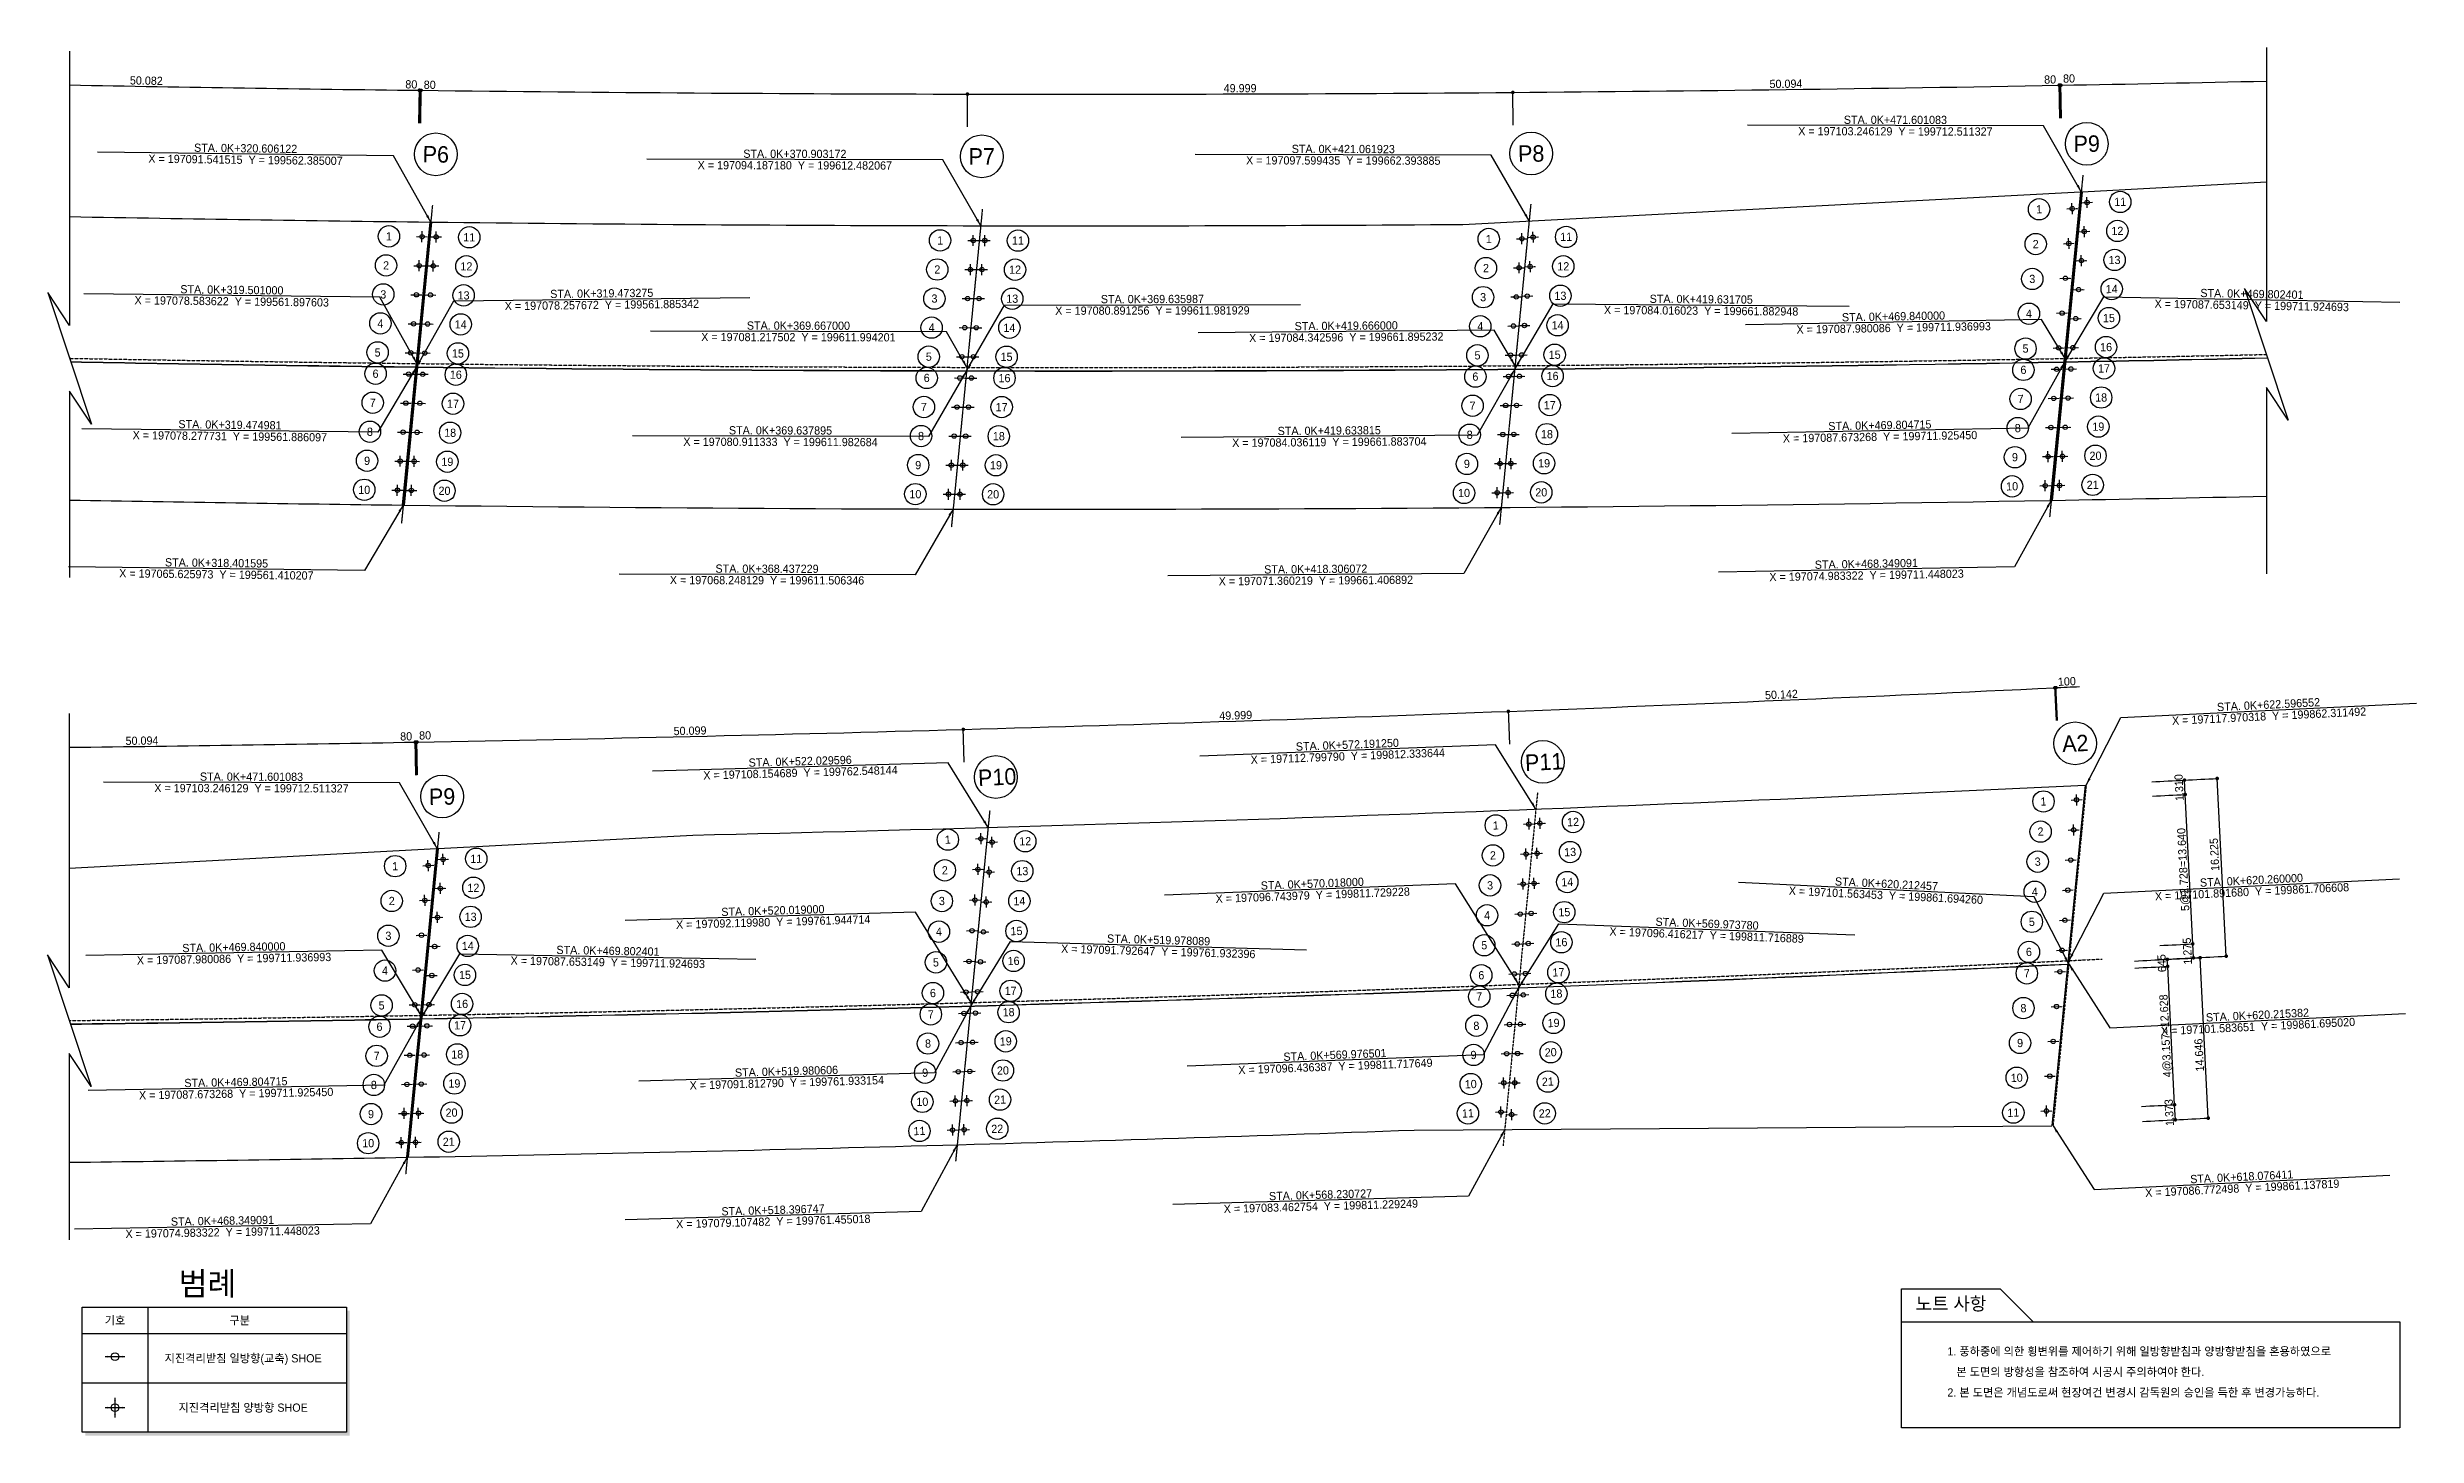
# Model space of a CAD drawing. Header units: millimetres. Extents: x 0 to 216119, y 0 to 126595.
import ezdxf
from ezdxf.enums import TextEntityAlignment as Align

# ---------------------------------------------------------------- set-up
doc = ezdxf.new("R2010")
doc.units = ezdxf.units.MM
doc.header["$LTSCALE"] = 8
doc.linetypes.add('A-DASHD01', pattern=[0.75, 0.5, -0.25])
for name, color, linetype in [('CS-CNTL', 1, 'A-DASHD01'), ('CS-CONC-LEAN', 3, 'Continuous'), ('CS-CONC-MAJR', 4, 'Continuous'), ('CS-CUTL', 1, 'Continuous'), ('CS-DIML', 1, 'Continuous'), ('CS-DIMT', 3, 'Continuous'), ('CS-MISC', 3, 'Continuous'), ('CS-NOTE', 3, 'Continuous'), ('CS-SYMB', 3, 'Continuous'), ('CS-TABL-LIN2', 1, 'Continuous'), ('CS-TABL-TEX2', 3, 'Continuous'), ('CZ-TEX1', 6, 'Continuous'), ('CZ-TEX2', 3, 'Continuous'), ('CZ-TEXT', 3, 'Continuous')]:
    doc.layers.add(name, color=color, linetype=linetype)
doc.styles.add('A_STANDARD', font='')
doc.styles.get('A_STANDARD').set_extended_font_data('Dotum')

msp = doc.modelspace()

# ---------------------------------------------------------------- texts
at = {"layer": 'CS-DIMT', "style": 'A_STANDARD'}
for s, rotation, p in [('50.082', 359.02813, (9021, 123192)), ('80', 359.31554, (33193, 122851)), ('80', 359.31646, (34874, 122811)), ('49.999', 360.17733, (108801, 122500)), ('50.094', 360.75082, (158594, 122904)), ('80', 361.0383, (182693, 123293)), ('80', 361.03922, (184417, 123384)), ('X = 197103.246129  Y = 199712.511327', 359.89086, (168573, 118565)), ('STA. 0K+471.601083', 359.89086, (168575, 119615)), ('X = 197091.541515  Y = 199562.385007', 359.316, (18068, 115971)), ('STA. 0K+320.606122', 359.316, (18081, 117021)), ('STA. 0K+370.903172', 359.89086, (68184, 116516)), ('STA. 0K+421.061923', 359.89086, (118210, 116956)), ('X = 197094.187180  Y = 199612.482067', 359.89086, (68182, 115466)), ('X = 197097.599435  Y = 199662.393885', 359.89086, (118208, 115906)), ('X = 197078.583622  Y = 199561.897603', 359.316, (16812, 103065)), ('STA. 0K+319.501000', 359.316, (16825, 104115)), ('STA. 0K+319.473275', 0.684, (50572, 103790)), ('STA. 0K+369.635987', 0.10914, (100800, 103273)), ('STA. 0K+419.631705', 359.53619, (150859, 103258)), ('STA. 0K+469.802401', 358.96124, (201088, 103744)), ('X = 197078.257672  Y = 199561.885342', 0.684, (50585, 102740)), ('STA. 0K+369.667000', 359.89086, (68508, 100846)), ('X = 197080.891256  Y = 199611.981929', 0.10914, (100802, 102223)), ('STA. 0K+419.666000', 360.46381, (118478, 100838)), ('X = 197084.016023  Y = 199661.882948', 359.53619, (150851, 102208)), ('STA. 0K+469.840000', 361.03876, (168404, 101694)), ('X = 197087.653149  Y = 199711.924693', 358.96124, (201069, 102694)), ('X = 197081.217502  Y = 199611.994201', 359.89086, (68506, 99796)), ('X = 197084.342596  Y = 199661.895232', 360.46381, (118487, 99788)), ('X = 197087.980086  Y = 199711.936993', 361.03876, (168423, 100644)), ('X = 197078.277731  Y = 199561.886097', 359.316, (16639, 90761)), ('STA. 0K+319.474981', 359.316, (16652, 91811)), ('X = 197080.911333  Y = 199611.982684', 359.89086, (66872, 90243)), ('STA. 0K+369.637895', 359.89086, (66874, 91293)), ('X = 197084.036119  Y = 199661.883704', 0.46381, (116940, 90228)), ('STA. 0K+419.633815', 0.46381, (116931, 91278)), ('X = 197087.673268  Y = 199711.925450', 1.03876, (167181, 90716)), ('STA. 0K+469.804715', 1.03876, (167162, 91766)), ('STA. 0K+318.401595', 359.316, (15425, 79210)), ('X = 197065.625973  Y = 199561.410207', 359.316, (15412, 78160)), ('X = 197068.248129  Y = 199611.506346', 359.89086, (65644, 77630)), ('STA. 0K+368.437229', 359.89086, (65646, 78680)), ('X = 197071.360219  Y = 199661.406892', 360.46381, (115711, 77603)), ('STA. 0K+418.306072', 360.46381, (115702, 78653)), ('X = 197074.983322  Y = 199711.448023', 361.03876, (165950, 78077)), ('STA. 0K+468.349091', 361.03876, (165931, 79127)), ('100', 362.77421, (184232, 68404)), ('50.142', 362.474, (158193, 67211)), ('STA. 0K+622.596552', 2.76244, (202628, 66289)), ('49.999', 361.90024, (108410, 65310)), ('X = 197117.970318  Y = 199862.311492', 2.76244, (202678, 65240)), ('50.094', 360.75082, (8636, 63001)), ('80', 361.0383, (32735, 63391)), ('80', 361.03922, (34459, 63481)), ('50.099', 361.32672, (58632, 63907)), ('STA. 0K+572.191250', 362.18671, (118596, 62634)), ('X = 197108.154689  Y = 199762.548144', 361.61377, (68708, 60078)), ('STA. 0K+522.029596', 361.61377, (68678, 61127)), ('X = 197112.799790  Y = 199812.333644', 362.18671, (118636, 61585)), ('X = 197103.246129  Y = 199712.511327', 359.89086, (18615, 58663)), ('STA. 0K+471.601083', 359.89086, (18617, 59713)), ('1.310', 92.89235, (194824, 59112)), ('5@2.728=13.640', 92.89235, (195200, 51646)), ('16.225', 92.92673, (198052, 53010)), ('X = 197096.743979  Y = 199811.729228', 362.18671, (115437, 48909)), ('STA. 0K+570.018000', 362.18671, (115397, 49959)), ('X = 197101.563453  Y = 199861.694260', 357.23756, (167690, 48899)), ('STA. 0K+620.212457', 357.23756, (167740, 49947)), ('X = 197101.891680  Y = 199861.706608', 2.76244, (201119, 49226)), ('STA. 0K+620.260000', 2.76244, (201068, 50274)), ('STA. 0K+520.019000', 361.61377, (66188, 47511)), ('X = 197092.119980  Y = 199761.944714', 361.61377, (66217, 46461)), ('STA. 0K+519.978089', 358.38623, (101353, 44831)), ('X = 197096.416217  Y = 199811.716889', 357.81329, (151340, 45267)), ('STA. 0K+569.973780', 357.81329, (151380, 46317)), ('X = 197087.980086  Y = 199711.936993', 361.03876, (17035, 43117)), ('STA. 0K+469.840000', 361.03876, (17016, 44167)), ('X = 197087.653149  Y = 199711.924693', 358.96124, (51111, 42791)), ('STA. 0K+469.802401', 358.96124, (51130, 43841)), ('X = 197091.792647  Y = 199761.932396', 358.38623, (101323, 43781)), ('645', 452.86503, (193245, 43099)), ('1.275', 92.89235, (195577, 44198)), ('4@3.157=12.628', 452.86503, (193576, 36471)), ('STA. 0K+620.215382', 2.76244, (201617, 37982)), ('X = 197101.583651  Y = 199861.695020', 2.76244, (201667, 36933)), ('STA. 0K+569.976501', 2.18671, (117467, 34345)), ('14.646', 452.89941, (196654, 34722)), ('STA. 0K+469.804715', 1.03876, (17204, 31863)), ('X = 197091.812790  Y = 199761.933154', 1.61377, (67461, 31806)), ('STA. 0K+519.980606', 1.61377, (67431, 32855)), ('X = 197096.436387  Y = 199811.717649', 2.18671, (117507, 33296)), ('X = 197087.673268  Y = 199711.925450', 1.03876, (17223, 30813)), ('1.373', 452.86503, (193926, 29479)), ('STA. 0K+618.076411', 362.76244, (200181, 23234)), ('STA. 0K+568.230727', 1.61377, (116145, 21591)), ('X = 197086.772498  Y = 199861.137819', 362.76244, (200232, 22186)), ('STA. 0K+468.349091', 361.03876, (15973, 19224)), ('X = 197079.107482  Y = 199761.455018', 361.61377, (66229, 19151)), ('STA. 0K+518.396747', 361.61377, (66199, 20201)), ('X = 197083.462754  Y = 199811.229249', 1.61377, (116174, 20542)), ('X = 197074.983322  Y = 199711.448023', 361.03876, (15992, 18174))]:
    msp.add_text(s, height=750, rotation=rotation, dxfattribs=at).set_placement(p, align=Align.CENTER)
at = {"layer": 'CS-NOTE', "style": 'A_STANDARD'}
for s, p in [(' 1. 풍하중에 의한 횡변위를 제어하기 위해 일방향받침과 양방향받침을 혼용하였으로 ', (173044, 7308)), (' 2. 본 도면은 개념도로써 현장여건 변경시 감독원의 승인을 득한 후 변경가능하다.', (173044, 3558)), ('    본 도면의 방향성을 참조하여 시공시 주의하여야 한다.', (173044, 5433))]:
    msp.add_text(s, height=750, dxfattribs=at).set_placement(p)
at = {"layer": 'CS-SYMB', "style": 'A_STANDARD'}
for s, rotation, p in [('11', 361.03876, (189087, 112132)), ('1', 361.03876, (181688, 111458)), ('12', 361.03876, (188829, 109484)), ('1', 359.316, (31149, 108989)), ('11', 359.316, (38478, 108902)), ('1', 359.89086, (81435, 108615)), ('11', 359.89086, (88530, 108602)), ('1', 360.46381, (131488, 108746)), ('11', 360.46381, (138546, 108940)), ('2', 361.03876, (181378, 108283)), ('2', 359.316, (30892, 106342)), ('12', 359.316, (38219, 106255)), ('2', 359.89086, (81176, 105966)), ('12', 359.89086, (88271, 105952)), ('2', 360.46381, (131229, 106094)), ('12', 360.46381, (138283, 106254)), ('13', 361.03876, (188572, 106836)), ('3', 359.316, (30634, 103695)), ('13', 359.316, (37960, 103608)), ('3', 359.89086, (80917, 103316)), ('13', 359.89086, (88012, 103303)), ('3', 360.46381, (130970, 103442)), ('13', 360.46381, (138021, 103568)), ('3', 361.03876, (181069, 105108)), ('14', 361.03876, (188314, 104188)), ('4', 359.316, (30376, 101048)), ('14', 359.316, (37702, 100961)), ('14', 360.46381, (137759, 100881)), ('4', 361.03876, (180760, 101933)), ('15', 361.03876, (188056, 101539)), ('4', 359.89086, (80659, 100667)), ('14', 359.89086, (87754, 100653)), ('4', 360.46381, (130711, 100790)), ('5', 361.03876, (180451, 98758)), ('16', 361.03876, (187798, 98891)), ('5', 359.316, (30119, 98401)), ('15', 359.316, (37443, 98313)), ('5', 359.89086, (80400, 98017)), ('15', 359.89086, (87495, 98004)), ('5', 360.46381, (130453, 98138)), ('15', 360.46381, (137497, 98195)), ('6', 361.03876, (180262, 96814)), ('17', 361.03876, (187609, 96948)), ('6', 359.316, (29930, 96463)), ('16', 359.316, (37253, 96375)), ('6', 359.89086, (80210, 96078)), ('16', 359.89086, (87305, 96064)), ('6', 360.46381, (130263, 96196)), ('16', 360.46381, (137307, 96253)), ('7', 359.316, (29672, 93816)), ('17', 359.316, (36994, 93728)), ('7', 359.89086, (79951, 93428)), ('17', 359.89086, (87046, 93415)), ('7', 360.46381, (130004, 93544)), ('17', 360.46381, (137049, 93601)), ('7', 361.03876, (180003, 94159)), ('18', 361.03876, (187350, 94292)), ('8', 359.316, (29415, 91169)), ('18', 359.316, (36735, 91081)), ('8', 359.89086, (79692, 90779)), ('18', 359.89086, (86788, 90765)), ('8', 360.46381, (129745, 90892)), ('18', 360.46381, (136790, 90949)), ('8', 361.03876, (179744, 91504)), ('19', 361.03876, (187091, 91637)), ('9', 359.316, (29157, 88522)), ('19', 359.316, (36477, 88434)), ('9', 359.89086, (79433, 88129)), ('19', 359.89086, (86529, 88116)), ('9', 360.46381, (129487, 88240)), ('19', 360.46381, (136531, 88297)), ('9', 361.03876, (179486, 88849)), ('20', 361.03876, (186833, 88982)), ('10', 359.316, (28899, 85875)), ('20', 359.316, (36218, 85787)), ('10', 361.03876, (179227, 86194)), ('21', 361.03876, (186574, 86327)), ('10', 359.89086, (79175, 85480)), ('20', 359.89086, (86270, 85466)), ('10', 360.46381, (129228, 85588)), ('20', 360.46381, (136272, 85644)), ('12', 362.18671, (139184, 55580)), ('1', 362.76244, (182101, 57454)), ('1', 361.61377, (82148, 53973)), ('12', 361.61377, (89207, 53828)), ('1', 362.18671, (132141, 55271)), ('2', 362.76244, (181835, 54710)), ('1', 361.03876, (31729, 51555)), ('11', 361.03876, (39129, 52229)), ('2', 361.61377, (81875, 51175)), ('13', 361.61377, (88942, 51099)), ('2', 362.18671, (131875, 52539)), ('13', 362.18671, (138918, 52840)), ('3', 362.76244, (181569, 51966)), ('12', 361.03876, (38871, 49581)), ('3', 362.18671, (131610, 49806)), ('14', 362.18671, (138652, 50100)), ('4', 362.76244, (181303, 49222)), ('2', 361.03876, (31420, 48380)), ('13', 361.03876, (38614, 46933)), ('3', 361.61377, (81603, 48378)), ('14', 361.61377, (88676, 48370)), ('4', 362.18671, (131345, 47074)), ('15', 362.18671, (138386, 47359)), ('3', 361.03876, (31111, 45205)), ('4', 361.61377, (81331, 45580)), ('15', 361.61377, (88411, 45642)), ('16', 362.18671, (138120, 44619)), ('5', 362.76244, (181037, 46478)), ('14', 361.03876, (38356, 44285)), ('5', 361.61377, (81059, 42782)), ('16', 361.61377, (88145, 42913)), ('5', 362.18671, (131079, 44342)), ('6', 362.76244, (180771, 43734)), ('4', 361.03876, (30802, 42030)), ('15', 361.03876, (38098, 41637)), ('6', 362.18671, (130814, 41610)), ('17', 362.18671, (137854, 41879)), ('7', 362.76244, (180582, 41782)), ('5', 361.03876, (30493, 38855)), ('16', 361.03876, (37840, 38989)), ('6', 361.61377, (80787, 39984)), ('18', 361.61377, (87690, 38238)), ('17', 361.61377, (87880, 40184)), ('7', 362.18671, (130625, 39661)), ('18', 362.18671, (137664, 39930)), ('8', 362.76244, (180275, 38607)), ('6', 361.03876, (30304, 36912)), ('17', 361.03876, (37651, 37045)), ('7', 361.61377, (80597, 38038)), ('8', 362.18671, (130366, 37000)), ('19', 362.18671, (137405, 37256)), ('7', 361.03876, (30045, 34257)), ('18', 361.03876, (37392, 34390)), ('8', 361.61377, (80339, 35380)), ('19', 361.61377, (87432, 35580)), ('9', 362.18671, (130108, 34338)), ('20', 362.18671, (137145, 34582)), ('9', 362.76244, (179967, 35432)), ('19', 361.03876, (37133, 31734)), ('9', 361.61377, (80080, 32722)), ('20', 361.61377, (87173, 32921)), ('10', 362.18671, (129849, 31676)), ('21', 362.18671, (136885, 31908)), ('10', 362.76244, (179659, 32256)), ('8', 361.03876, (29786, 31601)), ('10', 361.61377, (79821, 30064)), ('21', 361.61377, (86915, 30263)), ('9', 361.03876, (29527, 28946)), ('20', 361.03876, (36874, 29079)), ('11', 361.61377, (79563, 27405)), ('22', 361.61377, (86656, 27605)), ('11', 362.18671, (129591, 29014)), ('22', 362.18671, (136604, 29011)), ('11', 362.76244, (179352, 29081)), ('10', 361.03876, (29269, 26291)), ('21', 361.03876, (36616, 26424))]:
    msp.add_text(s, height=750, rotation=rotation, dxfattribs=at).set_placement(p, align=Align.CENTER)
at = {"layer": 'CS-TABL-TEX2', "style": 'A_STANDARD'}
for s, p in [('기호', (6169, 10500)), ('구분', (17545, 10500)), ('지진격리받침 일방향(교축) SHOE', (17859, 7050)), ('지진격리받침 양방향 SHOE', (17859, 2550))]:
    msp.add_text(s, height=750, dxfattribs=at).set_placement(p, align=Align.MIDDLE_CENTER)
at = {"layer": 'CZ-TEX1', "style": 'A_STANDARD'}
msp.add_text('범례', height=2100, dxfattribs=at).set_placement((14602, 12810), align=Align.CENTER)
at = {"layer": 'CZ-TEX2', "style": 'A_STANDARD'}
for s, rotation, p in [('P6', 359.316, (35425, 116095)), ('P7', 359.89086, (85230, 115908)), ('P8', 360.46381, (135358, 116168)), ('P9', 361.03876, (186040, 117061)), ('A2', 362.76244, (185016, 62380)), ('P10', 2.76244, (86676, 59307)), ('P11', 2.76244, (136568, 60684)), ('P9', 361.03876, (36018, 57524))]:
    msp.add_text(s, height=1500, rotation=rotation, dxfattribs=at).set_placement(p, align=Align.CENTER)
at = {"layer": 'CZ-TEXT', "style": 'A_STANDARD'}
msp.add_text('노트 사항', height=1200, dxfattribs=at).set_placement((173644, 11433), align=Align.CENTER)

# ---------------------------------------------------------------- linework, layer by layer
at = {"layer": 'CS-CNTL', "ltscale": 2}
for p, q in [((185674, 114943), (182638, 83760)), ((35117, 112167), (32295, 83180)), ((85282, 111833), (82459, 82832)), ((135310, 112284), (132465, 83058)), ((85956, 56962), (82846, 25022)), ((35716, 55040), (32680, 23857))]:
    msp.add_line(p, q, dxfattribs=at)
at = {"layer": 'CS-CNTL'}
for p, q in [((135929, 58643), (132791, 26416)), ((185979, 59328), (182954, 28256))]:
    msp.add_line(p, q, dxfattribs=at)
at = {"layer": 'CS-CNTL', "flags": 128}
for points in [[(2027, 98242, 0.0100205), (202417, 98595, 0.0100205)], [(2000, 37847, 0.0092775), (187449, 43461)]]:
    msp.add_lwpolyline(points, format="xyb", dxfattribs=at)
at = {"layer": 'CS-CONC-LEAN'}
for p, q in [((184729, 111388), (184676, 112387)), ((185559, 112433), (186558, 112471)), ((186078, 111952), (186039, 112952)), ((184203, 111861), (185202, 111914)), ((185819, 109304), (185783, 110304)), ((33676, 109336), (34676, 109320)), ((34168, 108828), (34184, 109828)), ((34961, 109316), (35961, 109310)), ((35457, 108813), (35464, 109813)), ((83958, 108988), (84958, 108981)), ((84455, 108485), (84462, 109485)), ((85009, 108981), (86009, 108984)), ((85510, 108483), (85507, 109483)), ((134007, 109144), (135007, 109148)), ((134509, 108646), (134505, 109646)), ((135021, 109265), (136020, 109317)), ((135547, 108792), (135494, 109790)), ((183894, 108691), (184893, 108734)), ((184415, 108213), (184372, 109212)), ((185301, 109786), (186301, 109822)), ((33418, 106689), (34418, 106673)), ((33910, 106181), (33926, 107181)), ((34702, 106669), (35702, 106662)), ((35198, 106166), (35205, 107166)), ((83699, 106338), (84699, 106332)), ((84196, 105835), (84203, 106835)), ((84750, 106332), (85750, 106335)), ((85251, 105833), (85248, 106833)), ((133748, 106492), (134748, 106495)), ((134250, 105994), (134247, 106994)), ((134759, 106583), (135758, 106626)), ((135280, 106105), (135237, 107104)), ((185043, 107140), (186043, 107172)), ((185559, 106656), (185527, 107656)), ((33161, 104042), (34161, 104026)), ((34443, 104022), (35443, 104015)), ((133489, 103840), (134489, 103843)), ((134496, 103902), (135496, 103935)), ((183585, 105521), (184584, 105554)), ((184785, 104493), (185785, 104522)), ((83441, 103689), (84440, 103682)), ((84491, 103682), (85491, 103685)), ((183275, 102351), (184275, 102374)), ((184528, 101847), (185527, 101873)), ((32903, 101395), (33903, 101379)), ((34184, 101375), (35184, 101368)), ((83182, 101039), (84182, 101033)), ((84232, 101032), (85232, 101036)), ((133231, 101188), (134231, 101191)), ((134234, 101220), (135234, 101243)), ((32645, 98748), (33645, 98732)), ((33925, 98728), (34925, 98721)), ((82923, 98390), (83923, 98383)), ((83973, 98383), (84973, 98386)), ((132972, 98536), (133972, 98539)), ((133972, 98539), (134972, 98552)), ((182966, 99181), (183966, 99194)), ((184080, 97256), (185080, 97279)), ((184270, 99200), (185270, 99223)), ((32457, 96810), (33457, 96794)), ((33736, 96790), (34736, 96783)), ((82733, 96450), (83733, 96443)), ((83784, 96443), (84784, 96446)), ((132782, 96594), (133782, 96597)), ((133782, 96597), (134782, 96610)), ((182777, 97238), (183777, 97251)), ((32199, 94163), (33199, 94147)), ((33477, 94143), (34477, 94136)), ((82474, 93801), (83474, 93794)), ((83525, 93794), (84525, 93797)), ((132523, 93942), (133523, 93945)), ((133523, 93945), (134523, 93958)), ((182518, 94583), (183518, 94596)), ((183822, 94601), (184821, 94624)), ((31941, 91516), (32941, 91499)), ((33218, 91496), (34218, 91489)), ((82215, 91151), (83215, 91144)), ((83266, 91144), (84266, 91147)), ((132265, 91290), (133265, 91293)), ((133265, 91293), (134265, 91306)), ((182259, 91928), (183259, 91941)), ((183563, 91946), (184563, 91969)), ((31684, 88869), (32684, 88852)), ((32175, 88361), (32192, 89361)), ((32959, 88849), (33959, 88842)), ((33455, 88345), (33462, 89345)), ((82453, 87998), (82460, 88998)), ((83509, 87996), (83506, 88996)), ((132006, 88638), (133006, 88641)), ((132507, 88139), (132504, 89139)), ((133006, 88641), (134006, 88653)), ((133512, 88147), (133499, 89147)), ((182001, 89273), (183001, 89285)), ((182507, 88779), (182494, 89779)), ((183304, 89291), (184304, 89314)), ((183815, 88802), (183793, 89802)), ((31918, 85714), (31934, 86714)), ((33197, 85698), (33204, 86698)), ((81957, 88502), (82957, 88495)), ((83007, 88495), (84007, 88498)), ((132248, 85487), (132246, 86487)), ((133253, 85495), (133241, 86495)), ((181742, 86618), (182742, 86630)), ((182248, 86124), (182235, 87124)), ((183045, 86636), (184045, 86659)), ((183557, 86147), (183534, 87147)), ((31426, 86222), (32426, 86205)), ((32700, 86202), (33700, 86195)), ((81698, 85853), (82698, 85845)), ((82194, 85349), (82201, 86349)), ((82748, 85845), (83748, 85848)), ((83250, 85347), (83247, 86347)), ((131747, 85986), (132747, 85988)), ((132747, 85988), (133747, 86001)), ((185124, 57475), (185080, 58474)), ((135163, 55261), (135130, 56261)), ((136171, 55340), (136128, 56339)), ((184602, 57952), (185601, 57996)), ((84659, 54414), (85658, 54452)), ((85177, 53933), (85139, 54933)), ((85676, 54101), (86675, 54134)), ((86192, 53618), (86159, 54617)), ((134647, 55744), (135646, 55778)), ((135650, 55818), (136649, 55861)), ((184336, 55208), (185335, 55252)), ((184858, 54731), (184814, 55730)), ((34245, 51958), (35244, 52011)), ((34771, 51485), (34718, 52484)), ((35601, 52530), (36600, 52568)), ((36120, 52050), (36081, 53049)), ((84904, 51136), (84868, 52135)), ((85927, 50889), (85893, 51888)), ((134381, 53012), (135381, 53045)), ((134898, 52529), (134864, 53528)), ((135384, 53078), (136383, 53121)), ((135905, 52600), (135862, 53599)), ((184070, 52464), (185069, 52508)), ((35343, 49883), (36342, 49919)), ((35860, 49401), (35825, 50401)), ((84386, 51618), (85386, 51653)), ((85410, 51372), (86410, 51406)), ((134116, 50280), (135116, 50313)), ((134633, 49797), (134599, 50796)), ((135118, 50337), (136117, 50381)), ((135639, 49860), (135596, 50859)), ((183805, 49720), (184804, 49764)), ((33936, 48788), (34935, 48831)), ((34457, 48310), (34414, 49309)), ((35601, 46753), (35569, 47753)), ((84114, 48821), (85113, 48854)), ((84630, 48338), (84598, 49337)), ((85145, 48643), (86144, 48677)), ((85661, 48160), (85628, 49160)), ((133851, 47548), (134850, 47581)), ((134852, 47597), (135851, 47640)), ((33627, 45618), (34626, 45651)), ((35085, 47237), (36085, 47269)), ((83842, 46025), (84841, 46054)), ((84879, 45915), (85879, 45948)), ((183539, 46976), (184538, 47020)), ((34827, 44590), (35827, 44620)), ((83570, 43229), (84569, 43255)), ((133585, 44816), (134585, 44849)), ((134586, 44857), (135585, 44900)), ((183273, 44232), (184272, 44275)), ((33317, 42448), (34317, 42472)), ((34569, 41944), (35569, 41970)), ((84614, 43186), (85613, 43219)), ((133320, 42083), (134320, 42117)), ((134320, 42117), (135319, 42160)), ((183084, 42281), (184083, 42324)), ((33008, 39278), (34008, 39292)), ((34312, 39297), (35311, 39320)), ((83297, 40433), (84297, 40456)), ((84348, 40457), (85348, 40491)), ((133131, 40135), (134130, 40168)), ((134130, 40168), (135129, 40211)), ((182776, 39111), (183775, 39144)), ((32819, 37335), (33819, 37348)), ((34122, 37353), (35122, 37376)), ((83108, 38487), (84108, 38510)), ((84159, 38511), (85158, 38544)), ((132872, 37473), (133872, 37506)), ((133870, 37499), (134870, 37532)), ((32560, 34680), (33560, 34693)), ((33863, 34698), (34863, 34721)), ((82849, 35828), (83849, 35852)), ((83900, 35853), (84900, 35886)), ((132614, 34811), (133613, 34844)), ((133611, 34830), (134610, 34853)), ((182468, 35941), (183468, 35963)), ((82591, 33170), (83590, 33193)), ((83642, 33195), (84641, 33228)), ((132872, 31666), (132839, 32666)), ((133857, 31667), (133845, 32667)), ((182160, 32770), (183160, 32783)), ((32301, 32025), (33301, 32038)), ((33605, 32043), (34604, 32066)), ((82332, 30512), (83332, 30535)), ((82843, 30024), (82820, 31023)), ((83383, 30536), (84383, 30569)), ((83899, 30053), (83866, 31053)), ((132355, 32150), (133355, 32183)), ((133351, 32161), (134351, 32173)), ((32042, 29370), (33042, 29383)), ((32549, 28876), (32536, 29876)), ((33346, 29388), (34346, 29411)), ((33857, 28900), (33834, 29899)), ((82585, 27365), (82562, 28365)), ((83641, 27395), (83608, 28394)), ((132097, 29488), (133096, 29521)), ((132613, 29005), (132580, 30004)), ((133070, 29267), (134069, 29274)), ((133573, 28770), (133566, 29770)), ((181852, 29598), (182852, 29605)), ((182356, 29101), (182349, 30101)), ((31784, 26715), (32784, 26728)), ((32290, 26221), (32277, 27221)), ((33087, 26733), (34087, 26756)), ((33599, 26245), (33576, 27244)), ((82073, 27854), (83073, 27877)), ((83124, 27878), (84124, 27911)), ((5269, 7200), (7069, 7200)), ((5269, 2550), (7069, 2550)), ((6169, 1650), (6169, 3450))]:
    msp.add_line(p, q, dxfattribs=at)
for centre, radius in [((186059, 112452), 200), ((184703, 111888), 200), ((34176, 109328), 200), ((35461, 109313), 200), ((84458, 108985), 200), ((85509, 108983), 200), ((134507, 109146), 200), ((135520, 109291), 200), ((184393, 108713), 200), ((185801, 109804), 200), ((33918, 106681), 200), ((35202, 106666), 200), ((84199, 106335), 200), ((85250, 106333), 200), ((134248, 106494), 200), ((135258, 106605), 200), ((185543, 107156), 200), ((33661, 104034), 200), ((34943, 104019), 200), ((83940, 103685), 200), ((84991, 103684), 200), ((133989, 103841), 200), ((134996, 103918), 200), ((184084, 105538), 200), ((185285, 104508), 200), ((33403, 101387), 200), ((183775, 102363), 200), ((185027, 101860), 200), ((34684, 101372), 200), ((83682, 101036), 200), ((84732, 101034), 200), ((133731, 101189), 200), ((134734, 101232), 200), ((33145, 98740), 200), ((34425, 98724), 200), ((83423, 98386), 200), ((84473, 98384), 200), ((133472, 98537), 200), ((134472, 98545), 200), ((183277, 97244), 200), ((183466, 99188), 200), ((184580, 97268), 200), ((184770, 99212), 200), ((32957, 96802), 200), ((34236, 96787), 200), ((83233, 96447), 200), ((84284, 96445), 200), ((133282, 96596), 200), ((134282, 96604), 200), ((32699, 94155), 200), ((33977, 94139), 200), ((82974, 93797), 200), ((84025, 93795), 200), ((133023, 93943), 200), ((134023, 93951), 200), ((183018, 94589), 200), ((184322, 94613), 200), ((32441, 91508), 200), ((33718, 91492), 200), ((82715, 91148), 200), ((83766, 91146), 200), ((132765, 91291), 200), ((133765, 91299), 200), ((182759, 91934), 200), ((184063, 91957), 200), ((32184, 88861), 200), ((33459, 88845), 200), ((82457, 88498), 200), ((83507, 88496), 200), ((132506, 88639), 200), ((133506, 88647), 200), ((182501, 89279), 200), ((183804, 89302), 200), ((182242, 86624), 200), ((183545, 86647), 200), ((31926, 86214), 200), ((33200, 86198), 200), ((82198, 85849), 200), ((83248, 85847), 200), ((132247, 85987), 200), ((133247, 85995), 200), ((185102, 57974), 200), ((85158, 54433), 200), ((86175, 54117), 200), ((135147, 55761), 200), ((136150, 55840), 200), ((184836, 55230), 200), ((34744, 51985), 200), ((36100, 52549), 200), ((134881, 53029), 200), ((135884, 53099), 200), ((184570, 52486), 200), ((35843, 49901), 200), ((84886, 51635), 200), ((85910, 51389), 200), ((134616, 50297), 200), ((135617, 50359), 200), ((184304, 49742), 200), ((34435, 48810), 200), ((84614, 48838), 200), ((85644, 48660), 200), ((134351, 47564), 200), ((135351, 47619), 200), ((34126, 45635), 200), ((35585, 47253), 200), ((84342, 46040), 200), ((85379, 45931), 200), ((184038, 46998), 200), ((35327, 44605), 200), ((84069, 43242), 200), ((85114, 43203), 200), ((134085, 44832), 200), ((135085, 44878), 200), ((183772, 44254), 200), ((33817, 42460), 200), ((35069, 41957), 200), ((133820, 42100), 200), ((134819, 42138), 200), ((183583, 42302), 200), ((33508, 39285), 200), ((34812, 39309), 200), ((83797, 40444), 200), ((84848, 40474), 200), ((133631, 40151), 200), ((134630, 40189), 200), ((183275, 39127), 200), ((33319, 37341), 200), ((34622, 37365), 200), ((83608, 38498), 200), ((84659, 38528), 200), ((133372, 37490), 200), ((134370, 37515), 200), ((33060, 34686), 200), ((34363, 34710), 200), ((83349, 35840), 200), ((84400, 35869), 200), ((133114, 34828), 200), ((134111, 34841), 200), ((182968, 35952), 200), ((83090, 33182), 200), ((84141, 33211), 200), ((182660, 32777), 200), ((32801, 32031), 200), ((34105, 32055), 200), ((82832, 30523), 200), ((83883, 30553), 200), ((132855, 32166), 200), ((133851, 32167), 200), ((32542, 29376), 200), ((33846, 29400), 200), ((132597, 29505), 200), ((133570, 29270), 200), ((182352, 29601), 200), ((32284, 26721), 200), ((33587, 26744), 200), ((82573, 27865), 200), ((83624, 27895), 200), ((6169, 7200), 360), ((6169, 2550), 360)]:
    msp.add_circle(centre, radius, dxfattribs=at)
for points in [[(184676, 112387), (184634, 112234), (184676, 112387), (184734, 112240)], [(185559, 112433), (185711, 112389), (185559, 112433), (185707, 112489)], [(186039, 112952), (185995, 112800), (186039, 112952), (186095, 112804)], [(186558, 112471), (186410, 112416), (186558, 112471), (186406, 112515)], [(184203, 111861), (184356, 111819), (184203, 111861), (184350, 111919)], [(184729, 111388), (184671, 111535), (184729, 111388), (184771, 111541)], [(185202, 111914), (185055, 111856), (185202, 111914), (185049, 111956)], [(185783, 110304), (185739, 110152), (185783, 110304), (185838, 110156)], [(186078, 111952), (186022, 112100), (186078, 111952), (186122, 112104)], [(33676, 109336), (33825, 109284), (33676, 109336), (33827, 109384)], [(34168, 108828), (34120, 108979), (34168, 108828), (34220, 108977)], [(34184, 109828), (34132, 109679), (34184, 109828), (34232, 109677)], [(34676, 109320), (34525, 109272), (34676, 109320), (34527, 109372)], [(34961, 109316), (35110, 109265), (34961, 109316), (35111, 109365)], [(35457, 108813), (35408, 108963), (35457, 108813), (35508, 108963)], [(35464, 109813), (35413, 109663), (35464, 109813), (35513, 109663)], [(35961, 109310), (35810, 109261), (35961, 109310), (35811, 109361)], [(83958, 108988), (84108, 108937), (83958, 108988), (84109, 109037)], [(84455, 108485), (84406, 108635), (84455, 108485), (84506, 108634)], [(84462, 109485), (84411, 109335), (84462, 109485), (84511, 109334)], [(84958, 108981), (84808, 108932), (84958, 108981), (84809, 109032)], [(85009, 108981), (85159, 108932), (85009, 108981), (85158, 109032)], [(85507, 109483), (85457, 109333), (85507, 109483), (85557, 109333)], [(85510, 108483), (85460, 108633), (85510, 108483), (85560, 108633)], [(86009, 108984), (85859, 108934), (86009, 108984), (85858, 109034)], [(134007, 109144), (134157, 109095), (134007, 109144), (134157, 109195)], [(134505, 109646), (134456, 109496), (134505, 109646), (134556, 109496)], [(134509, 108646), (134458, 108796), (134509, 108646), (134558, 108796)], [(135007, 109148), (134857, 109097), (135007, 109148), (134857, 109197)], [(135021, 109265), (135173, 109223), (135021, 109265), (135168, 109322)], [(135494, 109790), (135452, 109638), (135494, 109790), (135552, 109643)], [(135547, 108792), (135489, 108939), (135547, 108792), (135589, 108944)], [(136020, 109317), (135872, 109259), (136020, 109317), (135867, 109359)], [(183894, 108691), (184046, 108648), (183894, 108691), (184042, 108748)], [(184372, 109212), (184329, 109060), (184372, 109212), (184428, 109064)], [(184415, 108213), (184359, 108361), (184415, 108213), (184458, 108365)], [(184893, 108734), (184745, 108678), (184893, 108734), (184741, 108778)], [(185301, 109786), (185453, 109742), (185301, 109786), (185449, 109842)], [(185819, 109304), (185763, 109452), (185819, 109304), (185863, 109456)], [(186301, 109822), (186152, 109766), (186301, 109822), (186149, 109866)], [(33418, 106689), (33567, 106637), (33418, 106689), (33569, 106737)], [(33910, 106181), (33863, 106332), (33910, 106181), (33963, 106330)], [(33926, 107181), (33874, 107032), (33926, 107181), (33974, 107030)], [(34418, 106673), (34267, 106625), (34418, 106673), (34269, 106725)], [(34702, 106669), (34851, 106618), (34702, 106669), (34852, 106718)], [(35198, 106166), (35149, 106316), (35198, 106166), (35249, 106316)], [(35205, 107166), (35154, 107016), (35205, 107166), (35254, 107016)], [(35702, 106662), (35551, 106614), (35702, 106662), (35552, 106714)], [(83699, 106338), (83849, 106287), (83699, 106338), (83850, 106387)], [(84196, 105835), (84147, 105985), (84196, 105835), (84247, 105985)], [(84203, 106835), (84152, 106685), (84203, 106835), (84252, 106685)], [(84699, 106332), (84549, 106283), (84699, 106332), (84550, 106383)], [(84750, 106332), (84900, 106282), (84750, 106332), (84900, 106382)], [(85248, 106833), (85199, 106683), (85248, 106833), (85299, 106683)], [(85251, 105833), (85201, 105983), (85251, 105833), (85301, 105983)], [(85750, 106335), (85600, 106284), (85750, 106335), (85600, 106384)], [(133748, 106492), (133898, 106442), (133748, 106492), (133898, 106542)], [(134247, 106994), (134197, 106843), (134247, 106994), (134297, 106844)], [(134250, 105994), (134199, 106143), (134250, 105994), (134299, 106144)], [(134748, 106495), (134598, 106445), (134748, 106495), (134598, 106545)], [(134759, 106583), (134911, 106540), (134759, 106583), (134906, 106639)], [(135237, 107104), (135193, 106952), (135237, 107104), (135293, 106956)], [(135280, 106105), (135223, 106253), (135280, 106105), (135323, 106257)], [(135758, 106626), (135610, 106570), (135758, 106626), (135606, 106669)], [(185043, 107140), (185195, 107095), (185043, 107140), (185192, 107195)], [(185527, 107656), (185482, 107504), (185527, 107656), (185582, 107507)], [(185559, 106656), (185504, 106804), (185559, 106656), (185604, 106808)], [(186043, 107172), (185894, 107117), (186043, 107172), (185891, 107217)], [(33161, 104042), (33310, 103990), (33161, 104042), (33311, 104090)], [(34161, 104026), (34010, 103978), (34161, 104026), (34011, 104078)], [(34443, 104022), (34592, 103971), (34443, 104022), (34593, 104071)], [(35443, 104015), (35292, 103966), (35443, 104015), (35293, 104066)], [(83441, 103689), (83590, 103638), (83441, 103689), (83591, 103738)], [(133489, 103840), (133640, 103790), (133489, 103840), (133639, 103890)], [(134489, 103843), (134340, 103793), (134489, 103843), (134339, 103893)], [(134496, 103902), (134648, 103857), (134496, 103902), (134645, 103957)], [(135496, 103935), (135347, 103880), (135496, 103935), (135344, 103980)], [(183585, 105521), (183736, 105476), (183585, 105521), (183733, 105576)], [(184584, 105554), (184436, 105499), (184584, 105554), (184433, 105599)], [(184785, 104493), (184937, 104448), (184785, 104493), (184934, 104547)], [(185785, 104522), (185637, 104468), (185785, 104522), (185634, 104568)], [(84440, 103682), (84290, 103633), (84440, 103682), (84291, 103733)], [(84491, 103682), (84641, 103632), (84491, 103682), (84641, 103732)], [(85491, 103685), (85341, 103635), (85491, 103685), (85341, 103735)], [(183275, 102351), (183427, 102305), (183275, 102351), (183424, 102405)], [(184275, 102374), (184126, 102321), (184275, 102374), (184124, 102421)], [(184528, 101847), (184679, 101800), (184528, 101847), (184676, 101900)], [(185527, 101873), (185379, 101819), (185527, 101873), (185376, 101919)], [(32903, 101395), (33052, 101343), (32903, 101395), (33054, 101443)], [(33903, 101379), (33752, 101331), (33903, 101379), (33754, 101431)], [(34184, 101375), (34334, 101324), (34184, 101375), (34334, 101424)], [(35184, 101368), (35034, 101319), (35184, 101368), (35034, 101419)], [(83182, 101039), (83331, 100988), (83182, 101039), (83332, 101088)], [(84182, 101033), (84031, 100984), (84182, 101033), (84032, 101084)], [(84232, 101032), (84382, 100983), (84232, 101032), (84382, 101083)], [(85232, 101036), (85082, 100985), (85232, 101036), (85082, 101085)], [(133231, 101188), (133381, 101138), (133231, 101188), (133380, 101238)], [(134231, 101191), (134081, 101140), (134231, 101191), (134080, 101240)], [(134234, 101220), (134385, 101174), (134234, 101220), (134383, 101274)], [(135234, 101243), (135085, 101190), (135234, 101243), (135083, 101290)], [(32645, 98748), (32794, 98695), (32645, 98748), (32796, 98795)], [(33645, 98732), (33494, 98684), (33645, 98732), (33496, 98784)], [(33925, 98728), (34075, 98677), (33925, 98728), (34075, 98777)], [(34925, 98721), (34775, 98672), (34925, 98721), (34775, 98772)], [(82923, 98390), (83072, 98339), (82923, 98390), (83073, 98439)], [(83923, 98383), (83772, 98334), (83923, 98383), (83773, 98434)], [(83973, 98383), (84123, 98333), (83973, 98383), (84123, 98433)], [(84973, 98386), (84823, 98336), (84973, 98386), (84823, 98436)], [(132972, 98536), (133122, 98486), (132972, 98536), (133122, 98586)], [(133972, 98539), (133822, 98488), (133972, 98539), (133822, 98588)], [(133972, 98539), (134122, 98491), (133972, 98539), (134121, 98591)], [(134972, 98552), (134822, 98500), (134972, 98552), (134821, 98600)], [(182777, 97238), (182928, 97190), (182777, 97238), (182926, 97290)], [(182966, 99181), (183117, 99133), (182966, 99181), (183116, 99233)], [(183777, 97251), (183627, 97199), (183777, 97251), (183626, 97299)], [(183966, 99194), (183817, 99142), (183966, 99194), (183816, 99242)], [(184080, 97256), (184232, 97210), (184080, 97256), (184229, 97310)], [(184270, 99200), (184421, 99153), (184270, 99200), (184419, 99253)], [(185080, 97279), (184931, 97226), (185080, 97279), (184929, 97326)], [(185270, 99223), (185121, 99170), (185270, 99223), (185118, 99270)], [(32457, 96810), (32606, 96758), (32457, 96810), (32608, 96858)], [(33457, 96794), (33306, 96746), (33457, 96794), (33307, 96846)], [(33736, 96790), (33885, 96739), (33736, 96790), (33886, 96839)], [(34736, 96783), (34585, 96734), (34736, 96783), (34586, 96834)], [(82733, 96450), (82883, 96399), (82733, 96450), (82884, 96499)], [(83733, 96443), (83583, 96394), (83733, 96443), (83584, 96494)], [(83784, 96443), (83934, 96394), (83784, 96443), (83934, 96494)], [(84784, 96446), (84634, 96396), (84784, 96446), (84634, 96496)], [(132782, 96594), (132932, 96544), (132782, 96594), (132932, 96644)], [(133782, 96597), (133632, 96547), (133782, 96597), (133632, 96647)], [(133782, 96597), (133933, 96549), (133782, 96597), (133932, 96649)], [(134782, 96610), (134633, 96558), (134782, 96610), (134632, 96658)], [(32199, 94163), (32348, 94111), (32199, 94163), (32350, 94210)], [(33199, 94147), (33048, 94099), (33199, 94147), (33050, 94199)], [(33477, 94143), (33626, 94092), (33477, 94143), (33627, 94192)], [(34477, 94136), (34326, 94087), (34477, 94136), (34327, 94187)], [(82474, 93801), (82624, 93750), (82474, 93801), (82625, 93850)], [(83474, 93794), (83324, 93745), (83474, 93794), (83325, 93845)], [(83525, 93794), (83675, 93744), (83525, 93794), (83675, 93844)], [(84525, 93797), (84375, 93746), (84525, 93797), (84375, 93846)], [(132523, 93942), (132674, 93892), (132523, 93942), (132673, 93992)], [(133523, 93945), (133374, 93894), (133523, 93945), (133373, 93994)], [(133523, 93945), (133674, 93897), (133523, 93945), (133673, 93997)], [(134523, 93958), (134374, 93906), (134523, 93958), (134373, 94006)], [(182518, 94583), (182669, 94535), (182518, 94583), (182667, 94635)], [(183518, 94596), (183369, 94544), (183518, 94596), (183367, 94644)], [(183822, 94601), (183973, 94555), (183822, 94601), (183970, 94655)], [(184821, 94624), (184673, 94571), (184821, 94624), (184670, 94671)], [(31941, 91516), (32091, 91463), (31941, 91516), (32092, 91563)], [(32941, 91499), (32790, 91452), (32941, 91499), (32792, 91552)], [(33218, 91496), (33367, 91445), (33218, 91496), (33368, 91545)], [(34218, 91489), (34067, 91440), (34218, 91489), (34068, 91540)], [(82215, 91151), (82365, 91100), (82215, 91151), (82366, 91200)], [(83215, 91144), (83065, 91095), (83215, 91144), (83066, 91195)], [(83266, 91144), (83416, 91095), (83266, 91144), (83416, 91195)], [(84266, 91147), (84116, 91097), (84266, 91147), (84116, 91197)], [(132265, 91290), (132415, 91240), (132265, 91290), (132414, 91340)], [(133265, 91293), (133115, 91242), (133265, 91293), (133114, 91342)], [(133265, 91293), (133415, 91245), (133265, 91293), (133414, 91345)], [(134265, 91306), (134115, 91254), (134265, 91306), (134114, 91354)], [(182259, 91928), (182410, 91879), (182259, 91928), (182409, 91979)], [(183259, 91941), (183110, 91889), (183259, 91941), (183109, 91989)], [(183563, 91946), (183714, 91899), (183563, 91946), (183712, 91999)], [(184563, 91969), (184414, 91916), (184563, 91969), (184412, 92016)], [(31684, 88869), (31833, 88816), (31684, 88869), (31835, 88916)], [(32192, 89361), (32139, 89211), (32192, 89361), (32239, 89210)], [(32684, 88852), (32533, 88805), (32684, 88852), (32534, 88905)], [(32959, 88849), (33109, 88798), (32959, 88849), (33109, 88898)], [(33462, 89345), (33411, 89196), (33462, 89345), (33511, 89195)], [(33959, 88842), (33809, 88793), (33959, 88842), (33809, 88893)], [(82460, 88998), (82409, 88849), (82460, 88998), (82509, 88848)], [(83506, 88996), (83456, 88846), (83506, 88996), (83556, 88846)], [(132006, 88638), (132156, 88588), (132006, 88638), (132156, 88688)], [(132504, 89139), (132455, 88989), (132504, 89139), (132555, 88989)], [(133006, 88641), (132856, 88590), (133006, 88641), (132856, 88690)], [(133006, 88641), (133157, 88593), (133006, 88641), (133155, 88693)], [(133499, 89147), (133451, 88996), (133499, 89147), (133551, 88998)], [(134006, 88653), (133856, 88602), (134006, 88653), (133855, 88702)], [(182001, 89273), (182151, 89224), (182001, 89273), (182150, 89324)], [(182494, 89779), (182446, 89628), (182494, 89779), (182546, 89630)], [(182507, 88779), (182455, 88928), (182507, 88779), (182555, 88930)], [(183001, 89285), (182851, 89234), (183001, 89285), (182850, 89334)], [(183304, 89291), (183455, 89244), (183304, 89291), (183453, 89344)], [(183793, 89802), (183746, 89651), (183793, 89802), (183846, 89653)], [(183815, 88802), (183762, 88951), (183815, 88802), (183862, 88954)], [(184304, 89314), (184155, 89260), (184304, 89314), (184153, 89360)], [(31934, 86714), (31882, 86564), (31934, 86714), (31982, 86563)], [(32175, 88361), (32128, 88512), (32175, 88361), (32228, 88510)], [(33204, 86698), (33153, 86548), (33204, 86698), (33253, 86548)], [(33455, 88345), (33406, 88496), (33455, 88345), (33506, 88495)], [(81957, 88502), (82106, 88451), (81957, 88502), (82107, 88551)], [(82453, 87998), (82404, 88149), (82453, 87998), (82504, 88148)], [(82957, 88495), (82806, 88446), (82957, 88495), (82807, 88546)], [(83007, 88495), (83157, 88445), (83007, 88495), (83157, 88545)], [(83509, 87996), (83458, 88146), (83509, 87996), (83558, 88146)], [(84007, 88498), (83857, 88447), (84007, 88498), (83857, 88547)], [(132246, 86487), (132196, 86337), (132246, 86487), (132296, 86337)], [(132507, 88139), (132457, 88289), (132507, 88139), (132557, 88289)], [(133241, 86495), (133193, 86344), (133241, 86495), (133293, 86346)], [(133512, 88147), (133460, 88296), (133512, 88147), (133560, 88298)], [(181742, 86618), (181892, 86569), (181742, 86618), (181891, 86669)], [(182235, 87124), (182187, 86973), (182235, 87124), (182287, 86975)], [(182742, 86630), (182592, 86578), (182742, 86630), (182591, 86678)], [(183045, 86636), (183196, 86589), (183045, 86636), (183194, 86689)], [(183534, 87147), (183487, 86996), (183534, 87147), (183587, 86998)], [(184045, 86659), (183896, 86605), (184045, 86659), (183894, 86705)], [(31426, 86222), (31575, 86169), (31426, 86222), (31577, 86269)], [(31918, 85714), (31870, 85864), (31918, 85714), (31970, 85863)], [(32426, 86205), (32275, 86158), (32426, 86205), (32277, 86258)], [(32700, 86202), (32850, 86151), (32700, 86202), (32850, 86251)], [(33197, 85698), (33148, 85848), (33197, 85698), (33248, 85848)], [(33700, 86195), (33550, 86146), (33700, 86195), (33550, 86246)], [(81698, 85853), (81847, 85802), (81698, 85853), (81848, 85902)], [(82194, 85349), (82145, 85499), (82194, 85349), (82245, 85499)], [(82201, 86349), (82150, 86199), (82201, 86349), (82250, 86199)], [(82698, 85845), (82547, 85797), (82698, 85845), (82548, 85897)], [(82748, 85845), (82899, 85796), (82748, 85845), (82898, 85896)], [(83247, 86347), (83197, 86197), (83247, 86347), (83297, 86197)], [(83250, 85347), (83199, 85497), (83250, 85347), (83299, 85497)], [(83748, 85848), (83599, 85798), (83748, 85848), (83598, 85898)], [(131747, 85986), (131897, 85936), (131747, 85986), (131897, 86036)], [(132248, 85487), (132198, 85637), (132248, 85487), (132298, 85637)], [(132747, 85988), (132597, 85938), (132747, 85988), (132597, 86038)], [(132747, 85988), (132898, 85940), (132747, 85988), (132896, 86040)], [(133253, 85495), (133202, 85644), (133253, 85495), (133302, 85646)], [(133747, 86001), (133598, 85949), (133747, 86001), (133596, 86049)], [(182248, 86124), (182196, 86273), (182248, 86124), (182296, 86275)], [(183557, 86147), (183503, 86296), (183557, 86147), (183603, 86298)], [(185080, 58474), (185037, 58322), (185080, 58474), (185136, 58326)], [(135130, 56261), (135085, 56109), (135130, 56261), (135185, 56112)], [(136128, 56339), (136084, 56187), (136128, 56339), (136184, 56191)], [(184602, 57952), (184754, 57909), (184602, 57952), (184750, 58009)], [(185124, 57475), (185067, 57622), (185124, 57475), (185167, 57627)], [(185601, 57996), (185454, 57939), (185601, 57996), (185449, 58039)], [(84659, 54414), (84810, 54370), (84659, 54414), (84806, 54470)], [(85139, 54933), (85095, 54781), (85139, 54933), (85195, 54785)], [(85177, 53933), (85122, 54081), (85177, 53933), (85222, 54085)], [(85658, 54452), (85510, 54397), (85658, 54452), (85506, 54496)], [(85676, 54101), (85827, 54056), (85676, 54101), (85824, 54156)], [(86159, 54617), (86114, 54466), (86159, 54617), (86214, 54469)], [(86675, 54134), (86527, 54079), (86675, 54134), (86524, 54179)], [(134647, 55744), (134798, 55699), (134647, 55744), (134795, 55799)], [(135163, 55261), (135108, 55409), (135163, 55261), (135208, 55413)], [(135646, 55778), (135498, 55723), (135646, 55778), (135495, 55823)], [(135650, 55818), (135802, 55774), (135650, 55818), (135798, 55874)], [(136171, 55340), (136115, 55488), (136171, 55340), (136215, 55492)], [(136649, 55861), (136502, 55805), (136649, 55861), (136497, 55905)], [(184336, 55208), (184488, 55165), (184336, 55208), (184484, 55265)], [(184814, 55730), (184771, 55578), (184814, 55730), (184871, 55582)], [(184858, 54731), (184801, 54878), (184858, 54731), (184901, 54883)], [(185335, 55252), (185188, 55195), (185335, 55252), (185183, 55295)], [(34245, 51958), (34398, 51916), (34245, 51958), (34392, 52016)], [(34718, 52484), (34676, 52332), (34718, 52484), (34776, 52337)], [(35244, 52011), (35097, 51953), (35244, 52011), (35091, 52053)], [(35601, 52530), (35753, 52486), (35601, 52530), (35749, 52586)], [(36081, 53049), (36037, 52897), (36081, 53049), (36137, 52901)], [(36120, 52050), (36064, 52198), (36120, 52050), (36164, 52201)], [(36600, 52568), (36452, 52513), (36600, 52568), (36448, 52613)], [(84868, 52135), (84824, 51983), (84868, 52135), (84924, 51987)], [(85893, 51888), (85848, 51737), (85893, 51888), (85948, 51740)], [(86192, 53618), (86137, 53766), (86192, 53618), (86237, 53769)], [(134381, 53012), (134533, 52967), (134381, 53012), (134530, 53067)], [(134864, 53528), (134819, 53377), (134864, 53528), (134919, 53380)], [(134898, 52529), (134843, 52677), (134898, 52529), (134943, 52681)], [(135381, 53045), (135233, 52990), (135381, 53045), (135229, 53090)], [(135384, 53078), (135536, 53034), (135384, 53078), (135532, 53134)], [(135862, 53599), (135818, 53447), (135862, 53599), (135918, 53451)], [(135905, 52600), (135849, 52747), (135905, 52600), (135949, 52752)], [(136383, 53121), (136235, 53065), (136383, 53121), (136231, 53165)], [(184070, 52464), (184222, 52421), (184070, 52464), (184218, 52521)], [(185069, 52508), (184922, 52451), (185069, 52508), (184917, 52551)], [(34771, 51485), (34713, 51633), (34771, 51485), (34813, 51638)], [(35343, 49883), (35495, 49839), (35343, 49883), (35491, 49939)], [(35825, 50401), (35780, 50249), (35825, 50401), (35880, 50253)], [(36342, 49919), (36194, 49864), (36342, 49919), (36191, 49963)], [(84386, 51618), (84538, 51573), (84386, 51618), (84534, 51673)], [(84904, 51136), (84848, 51284), (84904, 51136), (84948, 51287)], [(85386, 51653), (85238, 51598), (85386, 51653), (85234, 51698)], [(85410, 51372), (85562, 51327), (85410, 51372), (85558, 51427)], [(85927, 50889), (85872, 51037), (85927, 50889), (85972, 51041)], [(86410, 51406), (86261, 51351), (86410, 51406), (86258, 51450)], [(134116, 50280), (134268, 50235), (134116, 50280), (134264, 50335)], [(134599, 50796), (134554, 50645), (134599, 50796), (134654, 50648)], [(134633, 49797), (134578, 49945), (134633, 49797), (134678, 49948)], [(135116, 50313), (134967, 50258), (135116, 50313), (134964, 50358)], [(135118, 50337), (135270, 50294), (135118, 50337), (135266, 50394)], [(135596, 50859), (135552, 50707), (135596, 50859), (135652, 50711)], [(135639, 49860), (135583, 50007), (135639, 49860), (135683, 50012)], [(136117, 50381), (135969, 50324), (136117, 50381), (135965, 50424)], [(183805, 49720), (183957, 49677), (183805, 49720), (183952, 49777)], [(184804, 49764), (184656, 49707), (184804, 49764), (184652, 49807)], [(33936, 48788), (34088, 48745), (33936, 48788), (34084, 48845)], [(34414, 49309), (34370, 49157), (34414, 49309), (34470, 49162)], [(34457, 48310), (34400, 48458), (34457, 48310), (34500, 48462)], [(34935, 48831), (34787, 48775), (34935, 48831), (34783, 48875)], [(35569, 47753), (35524, 47601), (35569, 47753), (35624, 47604)], [(35860, 49401), (35805, 49550), (35860, 49401), (35905, 49553)], [(84114, 48821), (84266, 48776), (84114, 48821), (84262, 48876)], [(84598, 49337), (84552, 49186), (84598, 49337), (84652, 49189)], [(84630, 48338), (84575, 48486), (84630, 48338), (84675, 48489)], [(85113, 48854), (84965, 48799), (85113, 48854), (84962, 48899)], [(85145, 48643), (85296, 48598), (85145, 48643), (85293, 48698)], [(85628, 49160), (85583, 49008), (85628, 49160), (85683, 49012)], [(85661, 48160), (85606, 48309), (85661, 48160), (85706, 48312)], [(86144, 48677), (85996, 48622), (86144, 48677), (85993, 48722)], [(133851, 47548), (134002, 47503), (133851, 47548), (133999, 47603)], [(134850, 47581), (134702, 47526), (134850, 47581), (134699, 47626)], [(134852, 47597), (135004, 47554), (134852, 47597), (135000, 47654)], [(135851, 47640), (135703, 47584), (135851, 47640), (135699, 47684)], [(33627, 45618), (33778, 45573), (33627, 45618), (33775, 45673)], [(34626, 45651), (34478, 45596), (34626, 45651), (34474, 45696)], [(35085, 47237), (35237, 47192), (35085, 47237), (35233, 47292)], [(35601, 46753), (35546, 46902), (35601, 46753), (35646, 46905)], [(36085, 47269), (35936, 47214), (36085, 47269), (35933, 47314)], [(83842, 46025), (83993, 45980), (83842, 46025), (83990, 46080)], [(84841, 46054), (84693, 46000), (84841, 46054), (84690, 46100)], [(84879, 45915), (85031, 45870), (84879, 45915), (85028, 45970)], [(85879, 45948), (85730, 45893), (85879, 45948), (85727, 45993)], [(183539, 46976), (183691, 46933), (183539, 46976), (183686, 47033)], [(184538, 47020), (184390, 46963), (184538, 47020), (184386, 47063)], [(34827, 44590), (34979, 44545), (34827, 44590), (34976, 44645)], [(35827, 44620), (35678, 44565), (35827, 44620), (35676, 44665)], [(83570, 43229), (83721, 43183), (83570, 43229), (83718, 43283)], [(84569, 43255), (84421, 43201), (84569, 43255), (84418, 43301)], [(84614, 43186), (84765, 43141), (84614, 43186), (84762, 43241)], [(85613, 43219), (85465, 43164), (85613, 43219), (85462, 43264)], [(133585, 44816), (133737, 44771), (133585, 44816), (133734, 44870)], [(134585, 44849), (134437, 44794), (134585, 44849), (134433, 44894)], [(134586, 44857), (134738, 44813), (134586, 44857), (134733, 44913)], [(135585, 44900), (135437, 44844), (135585, 44900), (135433, 44944)], [(183273, 44232), (183425, 44189), (183273, 44232), (183420, 44289)], [(184272, 44275), (184124, 44219), (184272, 44275), (184120, 44319)], [(33317, 42448), (33468, 42402), (33317, 42448), (33466, 42502)], [(34317, 42472), (34168, 42418), (34317, 42472), (34166, 42518)], [(34569, 41944), (34721, 41898), (34569, 41944), (34718, 41998)], [(35569, 41970), (35421, 41916), (35569, 41970), (35418, 42016)], [(133320, 42083), (133472, 42038), (133320, 42083), (133468, 42138)], [(134320, 42117), (134171, 42062), (134320, 42117), (134168, 42162)], [(134320, 42117), (134472, 42073), (134320, 42117), (134467, 42173)], [(135319, 42160), (135171, 42103), (135319, 42160), (135167, 42203)], [(183084, 42281), (183236, 42237), (183084, 42281), (183231, 42337)], [(184083, 42324), (183935, 42268), (184083, 42324), (183931, 42367)], [(33008, 39278), (33159, 39230), (33008, 39278), (33157, 39330)], [(34008, 39292), (33859, 39240), (34008, 39292), (33857, 39340)], [(34312, 39297), (34463, 39251), (34312, 39297), (34460, 39351)], [(35311, 39320), (35163, 39267), (35311, 39320), (35160, 39367)], [(83297, 40433), (83448, 40386), (83297, 40433), (83446, 40486)], [(84297, 40456), (84148, 40402), (84297, 40456), (84146, 40502)], [(84348, 40457), (84500, 40412), (84348, 40457), (84497, 40512)], [(85348, 40491), (85200, 40436), (85348, 40491), (85196, 40536)], [(133131, 40135), (133282, 40090), (133131, 40135), (133279, 40190)], [(134130, 40168), (133982, 40113), (134130, 40168), (133979, 40213)], [(134130, 40168), (134282, 40124), (134130, 40168), (134278, 40224)], [(135129, 40211), (134982, 40155), (135129, 40211), (134977, 40254)], [(182776, 39111), (182927, 39066), (182776, 39111), (182924, 39166)], [(183775, 39144), (183627, 39089), (183775, 39144), (183624, 39189)], [(32819, 37335), (32969, 37287), (32819, 37335), (32968, 37387)], [(33819, 37348), (33669, 37296), (33819, 37348), (33668, 37396)], [(34122, 37353), (34273, 37307), (34122, 37353), (34271, 37407)], [(35122, 37376), (34973, 37323), (35122, 37376), (34971, 37423)], [(83108, 38487), (83259, 38440), (83108, 38487), (83257, 38540)], [(84108, 38510), (83959, 38456), (84108, 38510), (83957, 38556)], [(84159, 38511), (84311, 38466), (84159, 38511), (84307, 38566)], [(85158, 38544), (85010, 38489), (85158, 38544), (85007, 38589)], [(132872, 37473), (133024, 37428), (132872, 37473), (133021, 37528)], [(133872, 37506), (133724, 37451), (133872, 37506), (133720, 37551)], [(133870, 37499), (134022, 37454), (133870, 37499), (134019, 37554)], [(134870, 37532), (134722, 37477), (134870, 37532), (134718, 37577)], [(32560, 34680), (32711, 34632), (32560, 34680), (32709, 34732)], [(33560, 34693), (33411, 34641), (33560, 34693), (33409, 34741)], [(33863, 34698), (34015, 34652), (33863, 34698), (34012, 34752)], [(34863, 34721), (34714, 34668), (34863, 34721), (34712, 34768)], [(82849, 35828), (83000, 35782), (82849, 35828), (82998, 35882)], [(83849, 35852), (83700, 35798), (83849, 35852), (83698, 35898)], [(83900, 35853), (84052, 35808), (83900, 35853), (84049, 35908)], [(84900, 35886), (84752, 35831), (84900, 35886), (84748, 35931)], [(132614, 34811), (132765, 34766), (132614, 34811), (132762, 34866)], [(133613, 34844), (133465, 34789), (133613, 34844), (133462, 34889)], [(133611, 34830), (133762, 34783), (133611, 34830), (133759, 34883)], [(134610, 34853), (134462, 34799), (134610, 34853), (134459, 34899)], [(182468, 35941), (182619, 35894), (182468, 35941), (182617, 35994)], [(183468, 35963), (183319, 35910), (183468, 35963), (183316, 36010)], [(82591, 33170), (82742, 33124), (82591, 33170), (82739, 33224)], [(83590, 33193), (83441, 33140), (83590, 33193), (83439, 33240)], [(83642, 33195), (83793, 33150), (83642, 33195), (83790, 33250)], [(84641, 33228), (84493, 33173), (84641, 33228), (84490, 33273)], [(132839, 32666), (132794, 32514), (132839, 32666), (132894, 32518)], [(133845, 32667), (133796, 32516), (133845, 32667), (133896, 32518)], [(182160, 32770), (182311, 32722), (182160, 32770), (182309, 32822)], [(183160, 32783), (183011, 32731), (183160, 32783), (183009, 32831)], [(32301, 32025), (32452, 31977), (32301, 32025), (32451, 32077)], [(33301, 32038), (33152, 31986), (33301, 32038), (33150, 32086)], [(33605, 32043), (33756, 31997), (33605, 32043), (33754, 32097)], [(34604, 32066), (34456, 32013), (34604, 32066), (34453, 32113)], [(82332, 30512), (82483, 30465), (82332, 30512), (82481, 30565)], [(82820, 31023), (82774, 30872), (82820, 31023), (82874, 30875)], [(83332, 30535), (83183, 30482), (83332, 30535), (83181, 30581)], [(83383, 30536), (83535, 30491), (83383, 30536), (83531, 30591)], [(83866, 31053), (83821, 30901), (83866, 31053), (83921, 30904)], [(84383, 30569), (84234, 30514), (84383, 30569), (84231, 30614)], [(132355, 32150), (132507, 32105), (132355, 32150), (132504, 32205)], [(132872, 31666), (132817, 31815), (132872, 31666), (132917, 31818)], [(133355, 32183), (133207, 32128), (133355, 32183), (133203, 32228)], [(133351, 32161), (133501, 32113), (133351, 32161), (133500, 32213)], [(133857, 31667), (133805, 31817), (133857, 31667), (133905, 31818)], [(134351, 32173), (134201, 32122), (134351, 32173), (134200, 32222)], [(32042, 29370), (32193, 29322), (32042, 29370), (32192, 29422)], [(32536, 29876), (32488, 29725), (32536, 29876), (32588, 29727)], [(32549, 28876), (32497, 29026), (32549, 28876), (32597, 29027)], [(33042, 29383), (32893, 29331), (33042, 29383), (32892, 29431)], [(33346, 29388), (33497, 29342), (33346, 29388), (33495, 29441)], [(33834, 29899), (33788, 29748), (33834, 29899), (33888, 29751)], [(33857, 28900), (33804, 29048), (33857, 28900), (33904, 29051)], [(34346, 29411), (34197, 29358), (34346, 29411), (34195, 29458)], [(82562, 28365), (82515, 28214), (82562, 28365), (82615, 28216)], [(82843, 30024), (82790, 30172), (82843, 30024), (82890, 30175)], [(83608, 28394), (83563, 28243), (83608, 28394), (83663, 28246)], [(83899, 30053), (83844, 30201), (83899, 30053), (83944, 30205)], [(132097, 29488), (132248, 29443), (132097, 29488), (132245, 29543)], [(132580, 30004), (132535, 29853), (132580, 30004), (132635, 29856)], [(132613, 29005), (132558, 29153), (132613, 29005), (132658, 29156)], [(133096, 29521), (132948, 29466), (133096, 29521), (132945, 29566)], [(133070, 29267), (133220, 29218), (133070, 29267), (133219, 29318)], [(133566, 29770), (133517, 29620), (133566, 29770), (133617, 29621)], [(133573, 28770), (133522, 28920), (133573, 28770), (133622, 28921)], [(134069, 29274), (133920, 29223), (134069, 29274), (133919, 29323)], [(181852, 29598), (182003, 29549), (181852, 29598), (182002, 29649)], [(182349, 30101), (182300, 29951), (182349, 30101), (182400, 29952)], [(182356, 29101), (182305, 29251), (182356, 29101), (182405, 29252)], [(182852, 29605), (182703, 29554), (182852, 29605), (182702, 29654)], [(31784, 26715), (31934, 26667), (31784, 26715), (31933, 26767)], [(32277, 27221), (32229, 27070), (32277, 27221), (32329, 27072)], [(32290, 26221), (32238, 26371), (32290, 26221), (32338, 26372)], [(32784, 26728), (32634, 26676), (32784, 26728), (32633, 26776)], [(33087, 26733), (33238, 26686), (33087, 26733), (33236, 26786)], [(33576, 27244), (33529, 27093), (33576, 27244), (33629, 27095)], [(33599, 26245), (33545, 26393), (33599, 26245), (33645, 26396)], [(34087, 26756), (33938, 26702), (34087, 26756), (33936, 26802)], [(82073, 27854), (82224, 27807), (82073, 27854), (82222, 27907)], [(82585, 27365), (82531, 27514), (82585, 27365), (82631, 27516)], [(83073, 27877), (82924, 27823), (83073, 27877), (82922, 27923)], [(83124, 27878), (83276, 27833), (83124, 27878), (83273, 27933)], [(83641, 27395), (83586, 27543), (83641, 27395), (83686, 27546)], [(84124, 27911), (83976, 27856), (84124, 27911), (83972, 27956)], [(5269, 7200), (5539, 7290), (5269, 7200), (5539, 7110)], [(7069, 7200), (6799, 7290), (7069, 7200), (6799, 7110)], [(5269, 2550), (5539, 2460), (5269, 2550), (5539, 2640)], [(6169, 3450), (6079, 3180), (6169, 3450), (6259, 3180)], [(7069, 2550), (6799, 2460), (7069, 2550), (6799, 2640)], [(6169, 1650), (6079, 1920), (6169, 1650), (6259, 1920)]]:
    msp.add_solid(points, dxfattribs=at)
at = {"layer": 'CS-CONC-MAJR'}
for p, q in [((185447, 113429), (182706, 85282)), ((185607, 113437), (182866, 85285)), ((34891, 110670), (32378, 84858)), ((35051, 110668), (32538, 84856)), ((185880, 59323), (182855, 28255)), ((35489, 53526), (32748, 25379)), ((35649, 53535), (32908, 25382))]:
    msp.add_line(p, q, dxfattribs=at)
at = {"layer": 'CS-CONC-MAJR', "flags": 128}
for points in [[(35051, 110668, 0.004715), (129105, 110454), (185447, 113429)], [(2027, 111164, 0.0016476), (34891, 110670, 0.0016476)], [(2027, 85319, 0.0015138), (32378, 84858, 0.0015138)], [(32538, 84856, 0.0074895), (182706, 85282, 0.0074895)], [(182866, 85285, 0.0009752), (202417, 85672)], [(35649, 53535), (58865, 54760, 0.0063754), (185880, 59323)], [(32908, 25382, 0.0045786), (124681, 27861)], [(2000, 24926, 0.0015336), (32748, 25379, 0.0015336)]]:
    msp.add_lwpolyline(points, format="xyb", dxfattribs=at)
for points in [[(185607, 113437), (202417, 114325)], [(2000, 51758), (35489, 53526)], [(124663, 27861), (182855, 28255)]]:
    msp.add_lwpolyline(points, dxfattribs=at)
at = {"layer": 'CS-CONC-MAJR'}
for centre, radius, start, end in [((93403, 5097407), 5000305, 268.954089, 269.314785), ((93403, 5097407), 5000325, 268.954167, 269.314765), ((93403, 5097407), 5000325, 269.316598, 271.03741), ((93403, 5097407), 5000305, 269.316618, 271.037436), ((93403, 5097407), 5000325, 271.039243, 271.250459), ((93403, 5097407), 5000305, 271.03927, 271.250391), ((-56555, 5037504), 5000325, 271.039243, 272.760753), ((-56555, 5037504), 5000305, 271.03927, 272.760787), ((-56555, 5037504), 5000305, 270.672128, 271.037436), ((-56555, 5037504), 5000325, 270.672199, 271.03741), ((-56555, 5037504), 5000325, 270.672199, 271.03741)]:
    msp.add_arc(centre, radius, start, end, dxfattribs=at)
at = {"layer": 'CS-CUTL'}
for p, q in [((2027, 126242), (2027, 101242)), ((202417, 126595), (202417, 101595)), ((27, 104242), (4027, 92242)), ((2027, 101242), (27, 104242)), ((200417, 104595), (204417, 92595)), ((202417, 101595), (200417, 104595)), ((4027, 92242), (2027, 95242)), ((2027, 95242), (2027, 78242)), ((204417, 92595), (202417, 95595)), ((202417, 95595), (202417, 78595)), ((2000, 65847), (2000, 40847)), ((0, 43847), (4000, 31847)), ((2000, 40847), (0, 43847)), ((4000, 31847), (2000, 34847)), ((2000, 34847), (2000, 17847))]:
    msp.add_line(p, q, dxfattribs=at)
at = {"layer": 'CS-DIML'}
for p, q in [((183570, 120143), (183513, 123293)), ((183649, 120145), (183592, 123294)), ((183729, 120146), (183672, 123296)), ((33896, 119682), (33934, 122832)), ((33976, 119681), (34013, 122831)), ((34055, 119680), (34093, 122830)), ((83920, 119336), (83926, 122486)), ((133700, 119490), (133674, 122640)), ((182075, 119440), (155075, 119491)), ((185527, 113433), (182075, 119440)), ((31578, 116710), (4580, 117032)), ((34971, 110669), (31578, 116710)), ((131710, 116781), (104710, 116832)), ((135163, 110774), (131710, 116781)), ((81684, 116340), (54684, 116391)), ((85136, 110333), (81684, 116340)), ((30322, 103804), (3324, 104126)), ((33714, 97763), (30322, 103804)), ((37075, 103479), (64073, 103801)), ((184015, 97903), (187587, 103839)), ((187587, 103839), (214583, 103349)), ((33683, 97438), (37075, 103479)), ((83847, 97091), (87300, 103097)), ((87300, 103097), (114300, 103149)), ((133846, 97245), (137358, 103217)), ((137358, 103217), (164357, 102998)), ((181904, 101789), (154909, 101299)), ((184047, 98228), (181904, 101789)), ((82008, 100670), (55008, 100722)), ((83879, 97416), (82008, 100670)), ((131979, 100797), (104980, 100579)), ((133877, 97570), (131979, 100797)), ((33684, 97458), (30149, 91500)), ((133848, 97265), (130432, 91237)), ((184017, 97923), (180662, 91861)), ((83849, 97111), (80373, 91117)), ((30149, 91500), (3151, 91822)), ((80373, 91117), (53374, 91169)), ((130432, 91237), (103433, 91019)), ((180662, 91861), (153667, 91371)), ((32458, 84857), (28922, 78899)), ((82621, 84498), (79146, 78505)), ((132618, 84640), (129203, 78612)), ((182786, 85283), (179432, 79222)), ((28922, 78899), (1924, 79221)), ((79146, 78505), (52146, 78556)), ((129203, 78612), (102204, 78393)), ((179432, 79222), (152436, 78732)), ((183264, 65204), (183112, 68350)), ((183364, 65208), (183212, 68355)), ((133389, 63049), (133269, 66196)), ((185980, 59328), (189150, 65488)), ((189150, 65488), (216119, 66790)), ((33612, 60240), (33554, 63390)), ((33691, 60242), (33634, 63391)), ((33771, 60243), (33714, 63393)), ((83637, 61398), (83548, 64547)), ((132092, 63000), (105112, 61969)), ((135782, 57136), (132092, 63000)), ((82177, 61357), (55188, 60597)), ((85809, 55457), (82177, 61357)), ((32116, 59537), (5116, 59588)), ((35569, 53530), (32116, 59537)), ((195006, 58465), (194940, 59773)), ((195694, 44842), (195006, 58465)), ((198755, 43721), (197926, 59925)), ((128458, 50307), (101912, 49294)), ((134225, 41145), (128458, 50307)), ((181218, 49147), (154249, 50448)), ((187591, 49474), (214560, 50775)), ((79182, 47727), (52697, 46980)), ((84254, 39487), (79182, 47727)), ((184388, 42987), (181218, 49147)), ((184420, 43314), (187591, 49474)), ((134194, 40818), (137884, 46682)), ((137884, 46682), (164864, 45652)), ((30516, 44262), (3521, 43772)), ((34089, 38325), (30516, 44262)), ((34057, 38000), (37629, 43936)), ((37629, 43936), (64625, 43446)), ((84222, 39161), (87854, 45061)), ((87854, 45061), (114843, 44300)), ((193411, 42785), (193378, 43429)), ((195759, 43569), (195694, 44842)), ((197116, 28952), (196375, 43580)), ((184391, 43007), (188140, 37181)), ((194042, 30173), (193411, 42785)), ((84224, 39181), (80930, 33086)), ((134195, 40838), (130963, 34711)), ((34059, 38020), (30704, 31958)), ((188140, 37181), (215108, 38482)), ((130963, 34711), (103982, 33680)), ((80930, 33086), (53941, 32325)), ((30704, 31958), (3708, 31468)), ((182955, 28260), (186704, 22434)), ((194110, 28801), (194042, 30173)), ((82992, 26526), (79698, 20431)), ((132937, 27917), (129643, 21822)), ((32828, 25381), (29473, 19319)), ((129643, 21822), (102654, 21061)), ((186704, 22434), (213673, 23735)), ((79698, 20431), (52709, 19671)), ((29473, 19319), (2478, 18829))]:
    msp.add_line(p, q, dxfattribs=at)
for centre, radius, start, end in [((93403, 5097407), 4975080, 271.039674, 271.255569), ((93403, 5097407), 4975080, 268.947606, 269.315083), ((93403, 5097407), 4975080, 269.315083, 269.315999), ((93403, 5097407), 4975080, 269.315999, 269.316916), ((93403, 5097407), 4975080, 269.316916, 269.890859), ((93403, 5097407), 4975080, 269.890859, 270.463806), ((93403, 5097407), 4975080, 270.463806, 271.037841), ((93403, 5097407), 4975080, 271.037841, 271.038757), ((93403, 5097407), 4975080, 271.038757, 271.039674), ((-56555, 5037504), 4975080, 272.186713, 272.761298), ((-56555, 5037504), 4975080, 272.761298, 272.787122), ((-56555, 5037504), 4975080, 271.613766, 272.186713), ((-56555, 5037504), 4975080, 270.674369, 271.037841), ((-56555, 5037504), 4975080, 271.037841, 271.038757), ((-56555, 5037504), 4975080, 271.038757, 271.039674), ((-56555, 5037504), 4975080, 271.039674, 271.613766), ((-56555, 5037504), 4984080, 272.857973, 272.892351), ((-56555, 5037504), 4985390, 272.857973, 272.892351), ((-56555, 5037504), 4984080, 272.892351, 272.926728), ((-56555, 5037504), 5000325, 272.830654, 272.865031), ((-56555, 5037504), 4999030, 272.857973, 272.892351), ((-56555, 5037504), 5000305, 272.857973, 272.892351), ((-56555, 5037504), 5000325, 272.865031, 272.899409), ((-56555, 5037504), 5000305, 272.892351, 272.926728), ((-56555, 5037504), 5000970, 272.830654, 272.865031), ((-56555, 5037504), 5013598, 272.830654, 272.865031), ((-56555, 5037504), 5014971, 272.830654, 272.865031), ((-56555, 5037504), 5014971, 272.865031, 272.899409)]:
    msp.add_arc(centre, radius, start, end, dxfattribs=at)
for points in [[(185527, 113433), (185294, 114060), (185527, 113433), (185103, 113951)], [(34971, 110669), (34743, 111298), (34971, 110669), (34551, 111190)], [(85136, 110333), (84903, 110960), (85136, 110333), (84712, 110851)], [(135163, 110774), (134929, 111401), (135163, 110774), (134739, 111292)], [(33684, 97458), (33253, 96947), (33684, 97458), (33442, 96834)], [(33714, 97763), (33487, 98392), (33714, 97763), (33295, 98284)], [(33683, 97438), (33910, 98067), (33683, 97438), (34102, 97960)], [(83879, 97416), (83645, 98043), (83879, 97416), (83454, 97933)], [(83847, 97091), (84081, 97718), (83847, 97091), (84272, 97608)], [(133848, 97265), (133426, 96745), (133848, 97265), (133618, 96637)], [(133877, 97570), (133637, 98195), (133877, 97570), (133448, 98083)], [(133846, 97245), (134086, 97870), (133846, 97245), (134275, 97758)], [(184017, 97923), (183601, 97398), (184017, 97923), (183794, 97292)], [(184047, 98228), (183801, 98850), (184047, 98228), (183612, 98737)], [(184015, 97903), (184261, 98525), (184015, 97903), (184450, 98411)], [(83849, 97111), (83423, 96595), (83849, 97111), (83613, 96485)], [(32458, 84857), (32026, 84346), (32458, 84857), (32215, 84233)], [(82621, 84498), (82195, 83982), (82621, 84498), (82385, 83872)], [(132618, 84640), (132197, 84120), (132618, 84640), (132389, 84011)], [(182786, 85283), (182371, 84759), (182786, 85283), (182563, 84653)], [(185980, 59328), (186379, 59865), (185980, 59328), (186184, 59965)], [(135782, 57136), (135524, 57753), (135782, 57136), (135338, 57636)], [(35569, 53530), (35336, 54157), (35569, 53530), (35145, 54048)], [(85809, 55457), (85557, 56077), (85809, 55457), (85369, 55962)], [(184388, 42987), (183989, 43524), (184388, 42987), (184184, 43624)], [(184420, 43314), (184820, 43850), (184420, 43314), (184625, 43951)], [(134225, 41145), (133967, 41762), (134225, 41145), (133781, 41645)], [(134194, 40818), (134452, 41435), (134194, 40818), (134638, 41318)], [(184391, 43007), (184655, 42393), (184391, 43007), (184840, 42512)], [(34089, 38325), (33842, 38948), (34089, 38325), (33654, 38834)], [(84254, 39487), (84002, 40107), (84254, 39487), (83814, 39991)], [(84224, 39181), (83814, 38652), (84224, 39181), (84007, 38548)], [(84222, 39161), (84475, 39780), (84222, 39161), (84662, 39665)], [(134195, 40838), (133790, 40306), (134195, 40838), (133985, 40203)], [(34059, 38020), (33643, 37496), (34059, 38020), (33835, 37389)], [(34057, 38000), (34303, 38622), (34057, 38000), (34492, 38509)], [(182955, 28260), (183219, 27646), (182955, 28260), (183404, 27765)], [(82992, 26526), (82581, 25998), (82992, 26526), (82775, 25893)], [(132937, 27917), (132527, 27388), (132937, 27917), (132720, 27284)], [(32828, 25381), (32412, 24856), (32828, 25381), (32605, 24750)]]:
    msp.add_solid(points, dxfattribs=at)
at = {"layer": 'CS-MISC', "const_width": 165}
for points in [[(183598, 123138, 1), (183433, 123148, 1)], [(183677, 123139, 1), (183513, 123149, 1)], [(183757, 123141, 1), (183592, 123150, 1)], [(34014, 122677, 1), (33850, 122687, 1)], [(34094, 122676, 1), (33929, 122686, 1)], [(34174, 122675, 1), (34009, 122685, 1)], [(84008, 122331, 1), (83844, 122340, 1)], [(133758, 122485, 1), (133593, 122494, 1)], [(183202, 68195, 1), (183037, 68205, 1)], [(183301, 68200, 1), (183137, 68210, 1)], [(133357, 66042, 1), (133192, 66051, 1)], [(33640, 63235, 1), (33475, 63245, 1)], [(33719, 63236, 1), (33554, 63246, 1)], [(33799, 63238, 1), (33634, 63248, 1)], [(83634, 64392, 1), (83470, 64402, 1)], [(195022, 59768, 1), (194857, 59778, 1)], [(195088, 58460, 1), (194924, 58470, 1)], [(198009, 59920, 1), (197844, 59930, 1)], [(193461, 43424, 1), (193296, 43434, 1)], [(195777, 44837, 1), (195612, 44847, 1)], [(195841, 43564, 1), (195676, 43573, 1)], [(196457, 43575, 1), (196292, 43585, 1)], [(198837, 43716, 1), (198672, 43726, 1)], [(193493, 42780, 1), (193328, 42790, 1)], [(194124, 30168, 1), (193959, 30178, 1)], [(194193, 28796, 1), (194028, 28806, 1)], [(197198, 28948, 1), (197033, 28957, 1)]]:
    msp.add_lwpolyline(points, format="xyb", close=True, dxfattribs=at)
at = {"layer": 'CS-NOTE'}
for p, q in [((169144, 13383), (178144, 13383)), ((169144, 10383), (169144, 13383)), ((178144, 13383), (181144, 10383))]:
    msp.add_line(p, q, dxfattribs=at)
msp.add_lwpolyline([(169144, 10383), (214594, 10383), (214594, 707), (169144, 707)], close=True, dxfattribs=at)
at = {"layer": 'CS-SYMB'}
for centre in [(181681, 111833), (189080, 112507), (31154, 109364), (38483, 109277), (138542, 109315), (188823, 109859), (81436, 108990), (88531, 108977), (131485, 109121), (181372, 108658), (188565, 107211), (30896, 106717), (38224, 106630), (81177, 106341), (88272, 106327), (131226, 106469), (138280, 106629), (181063, 105483), (30638, 104070), (37965, 103983), (80918, 103691), (88013, 103678), (130967, 103817), (138018, 103943), (188307, 104563), (30381, 101423), (37706, 101335), (80659, 101042), (87754, 101028), (130708, 101165), (137756, 101256), (180754, 102308), (188049, 101914), (30123, 98776), (37447, 98688), (130450, 98513), (137494, 98570), (180444, 99133), (187792, 99266), (29935, 96838), (37258, 96750), (80211, 96453), (80400, 98392), (87306, 96439), (87495, 98379), (130260, 96571), (137304, 96628), (180255, 97189), (187602, 97323), (29677, 94191), (179996, 94534), (187343, 94667), (36999, 94103), (79952, 93803), (87047, 93790), (130001, 93919), (137046, 93976), (187085, 92012), (29419, 91544), (36740, 91456), (79693, 91154), (86788, 91140), (129742, 91267), (136787, 91324), (179737, 91879), (29162, 88897), (36481, 88809), (79434, 88504), (86530, 88491), (129484, 88615), (136528, 88672), (179479, 89224), (186826, 89357), (28904, 86250), (36222, 86162), (79175, 85855), (86271, 85841), (129225, 85963), (136269, 86019), (179220, 86569), (186567, 86702), (182083, 57828), (132126, 55646), (139170, 55955), (82137, 54348), (89197, 54203), (138904, 53215), (181817, 55084), (31723, 51930), (39122, 52604), (81865, 51550), (88931, 51474), (131861, 52913), (181551, 52340), (31414, 48755), (38865, 49956), (81593, 48752), (88666, 48745), (131596, 50181), (138638, 50474), (181285, 49596), (38607, 47308), (131330, 47449), (138371, 47734), (181019, 46852), (31104, 45580), (38349, 44660), (81320, 45955), (88400, 46016), (131065, 44717), (138105, 44994), (30795, 42405), (81048, 43157), (88135, 43288), (137839, 42253), (180753, 44108), (38091, 42012), (80776, 40359), (87869, 40559), (130800, 41985), (137650, 40305), (180564, 42157), (30486, 39230), (37833, 39363), (80587, 38413), (87680, 38613), (130610, 40036), (180257, 38982), (30297, 37287), (37644, 37420), (87421, 35955), (130352, 37374), (137390, 37631), (179949, 35806), (30038, 34631), (37385, 34765), (80328, 35755), (130093, 34713), (137131, 34957), (29779, 31976), (37126, 32109), (80069, 33097), (87163, 33296), (129835, 32051), (136871, 32282), (179641, 32631), (29521, 29321), (36868, 29454), (79811, 30438), (86904, 30638), (129576, 29389), (136590, 29386), (179333, 29456), (79552, 27780), (86645, 27980), (29262, 26666), (36609, 26799)]:
    msp.add_circle(centre, 975, dxfattribs=at)
at = {"layer": 'CS-TABL-LIN2'}
for p, q in [((9169, 11700), (9169, 300)), ((3169, 9300), (27284, 9300)), ((3169, 4800), (27284, 4800))]:
    msp.add_line(p, q, dxfattribs=at)
msp.add_lwpolyline([(3169, 11700), (27284, 11700), (27284, 300), (3169, 300)], close=True, dxfattribs=at)
for points in [[(27284, 11400), (27584, 11400), (27284, 300), (27584, 300)], [(3469, 300), (27584, 300), (3469, 0), (27584, 0)]]:
    msp.add_solid(points, dxfattribs=at)
at = {"layer": 'CZ-TEX2'}
for centre in [(135351, 116918), (186026, 117811), (35434, 116845), (85231, 116658), (184980, 63129), (136412, 61433), (86521, 60057), (36005, 58273)]:
    msp.add_circle(centre, 1950, dxfattribs=at)

msp.set_redraw_order([(e.dxf.handle, doc.entitydb.next_handle()) for e in msp.query("TEXT MTEXT ATTDEF DIMENSION ARC_DIMENSION")])  # texts and dimensions are drawn at this point

doc.saveas('drawing.dxf')
